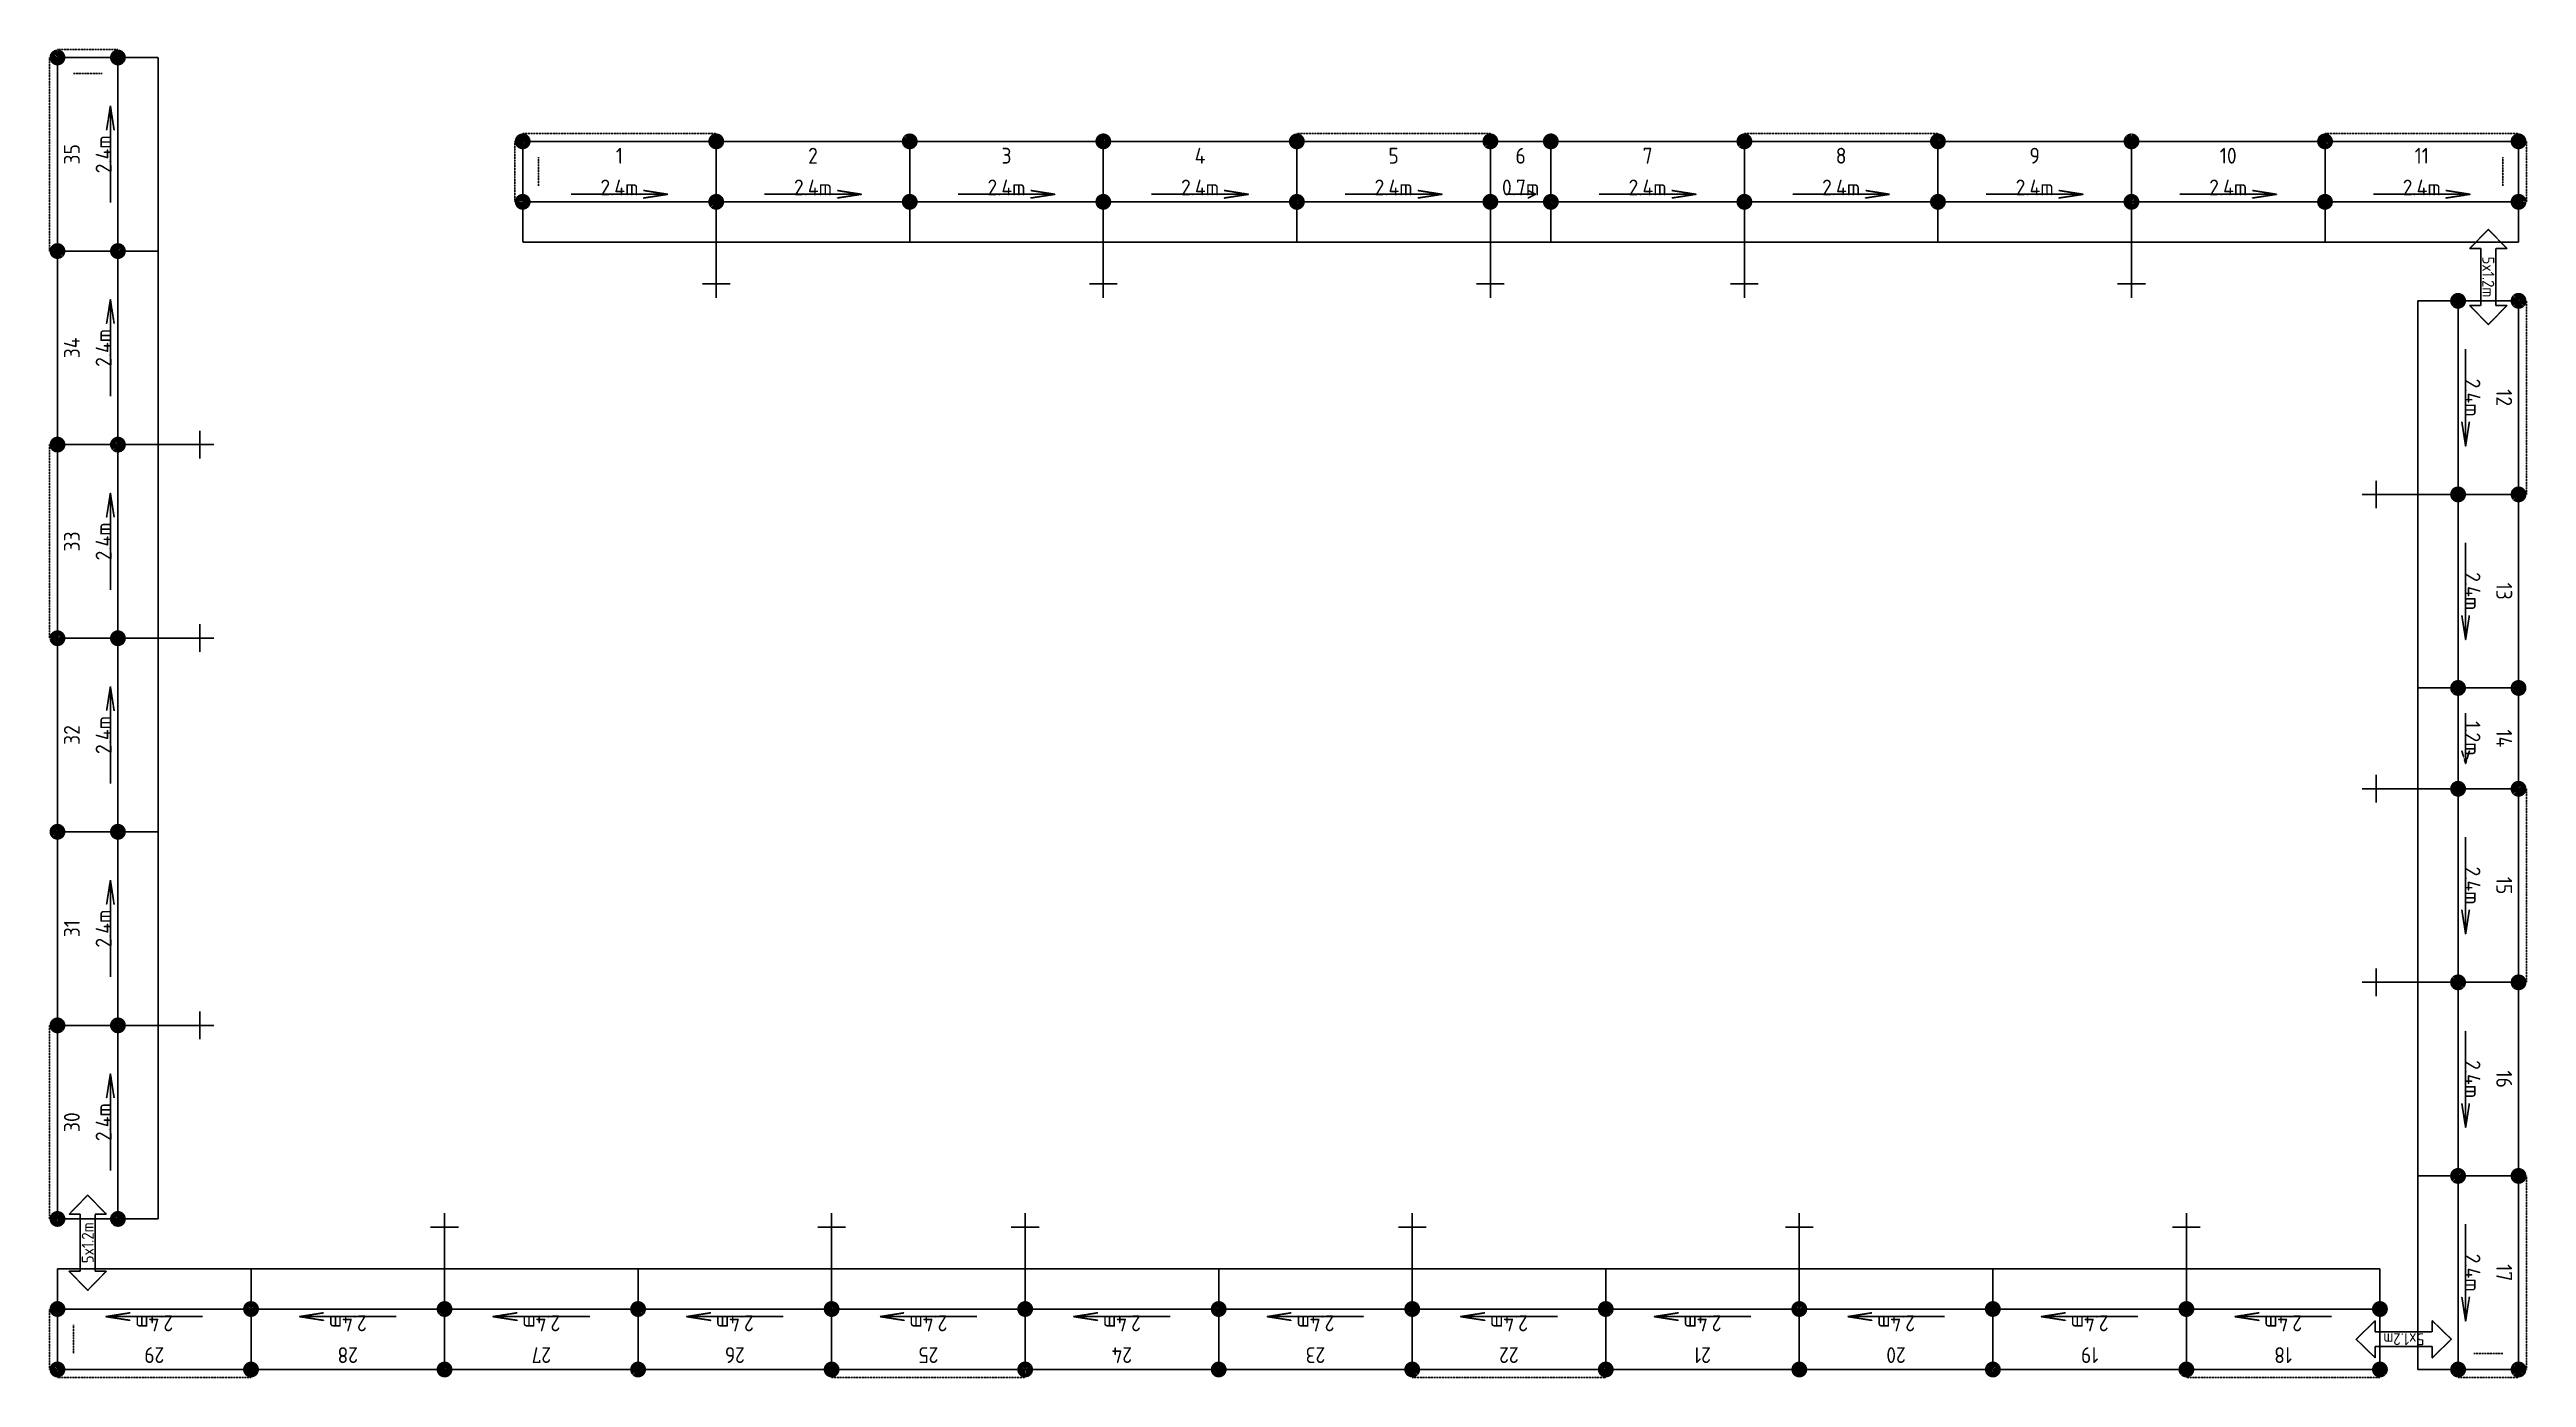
# Model space of a CAD drawing. Header units: millimetres. Extents: x 37011 to 68226, y -4932 to 11799.
import ezdxf
from ezdxf.enums import TextEntityAlignment as Align

# ---------------------------------------------------------------- set-up
doc = ezdxf.new("R2010")
doc.units = ezdxf.units.MM
doc.linetypes.add('KwikScaf_DASHED', pattern=[3.75, 2.5, -1.25])
doc.linetypes.add('KwikScaf_Line', pattern=[1, 1, 0])
doc.layers.add('KwikScaf Schematic', color=7, linetype='CONTINUOUS')
doc.styles.add('KwikScaf ISO', font='isocp.shx')

msp = doc.modelspace()

# ---------------------------------------------------------------- texts
at = {"layer": 'KwikScaf Schematic', "style": 'KwikScaf ISO'}
for s, height, rotation, p in [('2.4m', 200, 90, (37692, 10479)), ('35', 200, 90, (37292, 10479)), ('5x1.2m', 150, 270, (67745, 8933)), ('34', 200, 90, (37292, 8040)), ('2.4m', 200, 90, (37692, 8040)), ('2.4m', 200, 270, (67545, 7413)), ('12', 200, 270, (67945, 7413)), ('33', 200, 90, (37292, 5601)), ('2.4m', 200, 90, (37692, 5601)), ('2.4m', 200, 270, (67545, 4974)), ('13', 200, 270, (67945, 4974)), ('32', 200, 90, (37292, 3162)), ('2.4m', 200, 90, (37692, 3162)), ('1.2m', 200, 270, (67545, 3120)), ('14', 200, 270, (67945, 3120)), ('2.4m', 200, 270, (67545, 1265)), ('15', 200, 270, (67945, 1265)), ('2.4m', 200, 90, (37692, 723)), ('31', 200, 90, (37292, 723)), ('2.4m', 200, 270, (67545, -1174)), ('16', 200, 270, (67945, -1174)), ('2.4m', 200, 90, (37692, -1716)), ('30', 200, 90, (37292, -1716)), ('5x1.2m', 150, 90, (37492, -3235)), ('2.4m', 200, 270, (67545, -3613)), ('17', 200, 270, (67945, -3613)), ('2.4m', 200, 180, (38330, -4251)), ('2.4m', 200, 180, (40769, -4251)), ('2.4m', 200, 180, (43208, -4251)), ('2.4m', 200, 180, (45647, -4251)), ('2.4m', 200, 180, (48086, -4251)), ('2.4m', 200, 180, (50525, -4251)), ('2.4m', 200, 180, (52964, -4251)), ('2.4m', 200, 180, (55403, -4251)), ('2.4m', 200, 180, (57842, -4251)), ('2.4m', 200, 180, (60281, -4251)), ('2.4m', 200, 180, (62720, -4251)), ('2.4m', 200, 180, (65159, -4251)), ('29', 200, 180, (38330, -4651)), ('28', 200, 180, (40769, -4651)), ('27', 200, 180, (43208, -4651)), ('26', 200, 180, (45647, -4651)), ('25', 200, 180, (48086, -4651)), ('24', 200, 180, (50525, -4651)), ('23', 200, 180, (52964, -4651)), ('22', 200, 180, (55403, -4651)), ('21', 200, 180, (57842, -4651)), ('20', 200, 180, (60281, -4651)), ('19', 200, 180, (62720, -4651)), ('18', 200, 180, (65159, -4651)), ('5x1.2m', 150, 180, (66679, -4451))]:
    msp.add_text(s, height=height, rotation=rotation, dxfattribs=at).set_placement(p, align=Align.MIDDLE_CENTER)
for s, p in [('1', (44193, 10461)), ('2', (46632, 10461)), ('3', (49071, 10461)), ('4', (51510, 10461)), ('5', (53949, 10461)), ('6', (55550, 10461)), ('7', (57150, 10461)), ('8', (59589, 10461)), ('9', (62028, 10461)), ('10', (64467, 10461)), ('11', (66906, 10461)), ('2.4m', (44193, 10061)), ('2.4m', (46632, 10061)), ('2.4m', (49071, 10061)), ('2.4m', (51510, 10061)), ('2.4m', (53949, 10061)), ('0.7m', (55550, 10061)), ('2.4m', (57150, 10061)), ('2.4m', (59589, 10061)), ('2.4m', (62028, 10061)), ('2.4m', (64467, 10061)), ('2.4m', (66906, 10061))]:
    msp.add_text(s, height=200, dxfattribs=at).set_placement(p, align=Align.MIDDLE_CENTER)

# ---------------------------------------------------------------- linework, layer by layer
at = {"layer": 'KwikScaf Schematic', "color": 3, "linetype": 'KwikScaf_DASHED'}
for p, q in [((37011, 11699), (37011, 9260)), ((37111, 11799), (37873, 11799)), ((37311, 11499), (37673, 11499)), ((42874, 9880), (42874, 10642)), ((45413, 10742), (42974, 10742)), ((55169, 10742), (52730, 10742)), ((60809, 10742), (58370, 10742)), ((68126, 10742), (65687, 10742)), ((68226, 10642), (68226, 9880)), ((43174, 10080), (43174, 10442)), ((67926, 10442), (67926, 10080)), ((68226, 6194), (68226, 8633)), ((37011, 6821), (37011, 4382)), ((68226, 46), (68226, 2485)), ((37011, -496), (37011, -2935)), ((68226, -4832), (68226, -2393)), ((37011, -4832), (37011, -4070)), ((37311, -4632), (37311, -4270)), ((67926, -4632), (67564, -4632)), ((37111, -4932), (39550, -4932)), ((46867, -4932), (49306, -4932)), ((54184, -4932), (56623, -4932)), ((63940, -4932), (66379, -4932)), ((68126, -4932), (67364, -4932))]:
    msp.add_line(p, q, dxfattribs=at)
at = {"layer": 'KwikScaf Schematic', "color": 3, "linetype": 'KwikScaf_Line'}
for p, q in [((37111, 9260), (37111, 11699)), ((37873, 11699), (37111, 11699)), ((37873, 9260), (37873, 11699)), ((37873, 11699), (38381, 11699)), ((38381, 11699), (38381, 9260)), ((37778, 11089), (37730, 10784)), ((37778, 9870), (37778, 11089)), ((37778, 11089), (37825, 10784)), ((42974, 10642), (45413, 10642)), ((42974, 9880), (42974, 10642)), ((45413, 9880), (45413, 10642)), ((45413, 10642), (47852, 10642)), ((47852, 9880), (47852, 10642)), ((47852, 10642), (50291, 10642)), ((50291, 9880), (50291, 10642)), ((50291, 10642), (52730, 10642)), ((52730, 9880), (52730, 10642)), ((52730, 10642), (55169, 10642)), ((55169, 9880), (55169, 10642)), ((55931, 10642), (58370, 10642)), ((58370, 9880), (58370, 10642)), ((58370, 10642), (60809, 10642)), ((60809, 9880), (60809, 10642)), ((60809, 10642), (63248, 10642)), ((63248, 9880), (63248, 10642)), ((63248, 10642), (65687, 10642)), ((65687, 9880), (65687, 10642)), ((65687, 10642), (68126, 10642)), ((68126, 9880), (68126, 10642)), ((44803, 9975), (44498, 10023)), ((47242, 9975), (46937, 10023)), ((49681, 9975), (49376, 10023)), ((52120, 9975), (51815, 10023)), ((54559, 9975), (54254, 10023)), ((57760, 9975), (57455, 10023)), ((60199, 9975), (59894, 10023)), ((62638, 9975), (62333, 10023)), ((65077, 9975), (64772, 10023)), ((67516, 9975), (67211, 10023)), ((42974, 9880), (45413, 9880)), ((42974, 9372), (42974, 9880)), ((43583, 9975), (44803, 9975)), ((44803, 9975), (44498, 9928)), ((45413, 9880), (45413, 9372)), ((45413, 9880), (47852, 9880)), ((45413, 9372), (45413, 9880)), ((46022, 9975), (47242, 9975)), ((47242, 9975), (46937, 9928)), ((47852, 9880), (47852, 9372)), ((47852, 9880), (50291, 9880)), ((47852, 9372), (47852, 9880)), ((48461, 9975), (49681, 9975)), ((49681, 9975), (49376, 9928)), ((50291, 9880), (50291, 9372)), ((50291, 9880), (52730, 9880)), ((50291, 9372), (50291, 9880)), ((50900, 9975), (52120, 9975)), ((52120, 9975), (51815, 9928)), ((52730, 9880), (52730, 9372)), ((52730, 9880), (55169, 9880)), ((52730, 9372), (52730, 9880)), ((53339, 9975), (54559, 9975)), ((54559, 9975), (54254, 9928)), ((55169, 9880), (55169, 9372)), ((55931, 9880), (58370, 9880)), ((55931, 9372), (55931, 9880)), ((56540, 9975), (57760, 9975)), ((57760, 9975), (57455, 9928)), ((58370, 9880), (58370, 9372)), ((58370, 9880), (60809, 9880)), ((58370, 9372), (58370, 9880)), ((58979, 9975), (60199, 9975)), ((60199, 9975), (59894, 9928)), ((60809, 9880), (60809, 9372)), ((60809, 9880), (63248, 9880)), ((60809, 9372), (60809, 9880)), ((61418, 9975), (62638, 9975)), ((62638, 9975), (62333, 9928)), ((63248, 9880), (63248, 9372)), ((63248, 9880), (65687, 9880)), ((63248, 9372), (63248, 9880)), ((63857, 9975), (65077, 9975)), ((65077, 9975), (64772, 9928)), ((65687, 9880), (65687, 9372)), ((65687, 9880), (68126, 9880)), ((65687, 9372), (65687, 9880)), ((66296, 9975), (67516, 9975)), ((67516, 9975), (67211, 9928)), ((68126, 9880), (68126, 9372)), ((45413, 9372), (42974, 9372)), ((45413, 9372), (45413, 8672)), ((47852, 9372), (45413, 9372)), ((50291, 9372), (47852, 9372)), ((50291, 9372), (50291, 8672)), ((52730, 9372), (50291, 9372)), ((55169, 9372), (52730, 9372)), ((55169, 9372), (55169, 8672)), ((58370, 9372), (55931, 9372)), ((58370, 9372), (58370, 8672)), ((60809, 9372), (58370, 9372)), ((63248, 9372), (60809, 9372)), ((63248, 9372), (63248, 8672)), ((65687, 9372), (63248, 9372)), ((68126, 9372), (65687, 9372)), ((37111, 6821), (37111, 9260)), ((37873, 9260), (37111, 9260)), ((37873, 6821), (37873, 9260)), ((37873, 9260), (38381, 9260)), ((38381, 9260), (37873, 9260)), ((38381, 9260), (38381, 6821)), ((45238, 8847), (45588, 8847)), ((50116, 8847), (50466, 8847)), ((54994, 8847), (55344, 8847)), ((58195, 8847), (58545, 8847)), ((63073, 8847), (63423, 8847)), ((37778, 8650), (37730, 8345)), ((37778, 7431), (37778, 8650)), ((37778, 8650), (37825, 8345)), ((66856, 6194), (66856, 8633)), ((66856, 8633), (67364, 8633)), ((67364, 8633), (67364, 6194)), ((67364, 8633), (68126, 8633)), ((68126, 8633), (68126, 6194)), ((67459, 8023), (67459, 6803)), ((38906, 6646), (38906, 6996)), ((67459, 6803), (67411, 7108)), ((67459, 6803), (67506, 7108)), ((37111, 4382), (37111, 6821)), ((37873, 6821), (37111, 6821)), ((37873, 4382), (37873, 6821)), ((37873, 6821), (38381, 6821)), ((38381, 6821), (37873, 6821)), ((38381, 6821), (38381, 4382)), ((38381, 6821), (39081, 6821)), ((66331, 6369), (66331, 6019)), ((37778, 6211), (37730, 5906)), ((37778, 4992), (37778, 6211)), ((37778, 6211), (37825, 5906)), ((66856, 6194), (66156, 6194)), ((67364, 6194), (66856, 6194)), ((66856, 3755), (66856, 6194)), ((66856, 6194), (67364, 6194)), ((67364, 6194), (68126, 6194)), ((67364, 6194), (67364, 3755)), ((68126, 6194), (68126, 3755)), ((67459, 5584), (67459, 4364)), ((37111, 1943), (37111, 4382)), ((37873, 4382), (37111, 4382)), ((37873, 1943), (37873, 4382)), ((37873, 4382), (38381, 4382)), ((38381, 4382), (37873, 4382)), ((38381, 4382), (38381, 1943)), ((38381, 4382), (39081, 4382)), ((38906, 4207), (38906, 4557)), ((67459, 4364), (67411, 4669)), ((67459, 4364), (67506, 4669)), ((37778, 3772), (37730, 3467)), ((37778, 2553), (37778, 3772)), ((37778, 3772), (37825, 3467)), ((67364, 3755), (66856, 3755)), ((67364, 3755), (68126, 3755)), ((66856, 46), (66856, 2485)), ((66856, 2485), (67364, 2485)), ((67364, 2485), (67364, 46)), ((68126, 2485), (68126, 46)), ((37111, -496), (37111, 1943)), ((37873, 1943), (37111, 1943)), ((37873, -496), (37873, 1943)), ((37873, 1943), (38381, 1943)), ((38381, 1943), (37873, 1943)), ((38381, 1943), (38381, -496)), ((67459, 1875), (67459, 655)), ((37778, 1333), (37730, 1028)), ((37778, 114), (37778, 1333)), ((37778, 1333), (37825, 1028)), ((67459, 655), (67411, 960)), ((67459, 655), (67506, 960)), ((66856, 46), (66156, 46)), ((66331, 221), (66331, -129)), ((67364, 46), (66856, 46)), ((66856, -2393), (66856, 46)), ((66856, 46), (67364, 46)), ((67364, 46), (68126, 46)), ((67364, 46), (67364, -2393)), ((68126, 46), (68126, -2393)), ((37111, -2935), (37111, -496)), ((37873, -496), (37111, -496)), ((37873, -2935), (37873, -496)), ((37873, -496), (38381, -496)), ((38381, -496), (37873, -496)), ((38381, -496), (38381, -2935)), ((38381, -496), (39081, -496)), ((38906, -671), (38906, -321)), ((67459, -564), (67459, -1784)), ((37778, -1106), (37730, -1411)), ((37778, -2325), (37778, -1106)), ((37778, -1106), (37825, -1411)), ((67459, -1784), (67411, -1479)), ((67459, -1784), (67506, -1479)), ((67364, -2393), (66856, -2393)), ((66856, -4832), (66856, -2393)), ((66856, -2393), (67364, -2393)), ((67364, -2393), (68126, -2393)), ((67364, -2393), (67364, -4832)), ((68126, -2393), (68126, -4832)), ((37873, -2935), (37111, -2935)), ((38381, -2935), (37873, -2935)), ((42164, -3037), (41814, -3037)), ((41989, -3562), (41989, -2862)), ((47042, -3037), (46692, -3037)), ((46867, -3562), (46867, -2862)), ((49481, -3037), (49131, -3037)), ((49306, -3562), (49306, -2862)), ((54359, -3037), (54009, -3037)), ((54184, -3562), (54184, -2862)), ((59237, -3037), (58887, -3037)), ((59062, -3562), (59062, -2862)), ((64115, -3037), (63765, -3037)), ((63940, -3562), (63940, -2862)), ((67459, -3003), (67459, -4223)), ((37111, -4070), (37111, -3562)), ((37111, -3562), (39550, -3562)), ((39550, -4070), (39550, -3562)), ((39550, -3562), (41989, -3562)), ((39550, -3562), (39550, -4070)), ((41989, -4070), (41989, -3562)), ((41989, -3562), (44428, -3562)), ((41989, -3562), (41989, -4070)), ((44428, -4070), (44428, -3562)), ((44428, -3562), (46867, -3562)), ((44428, -3562), (44428, -4070)), ((46867, -4070), (46867, -3562)), ((46867, -3562), (49306, -3562)), ((46867, -3562), (46867, -4070)), ((49306, -4070), (49306, -3562)), ((49306, -3562), (51745, -3562)), ((49306, -3562), (49306, -4070)), ((51745, -4070), (51745, -3562)), ((51745, -3562), (54184, -3562)), ((51745, -3562), (51745, -4070)), ((54184, -4070), (54184, -3562)), ((54184, -3562), (56623, -3562)), ((54184, -3562), (54184, -4070)), ((56623, -4070), (56623, -3562)), ((56623, -3562), (59062, -3562)), ((56623, -3562), (56623, -4070)), ((59062, -4070), (59062, -3562)), ((59062, -3562), (61501, -3562)), ((59062, -3562), (59062, -4070)), ((61501, -4070), (61501, -3562)), ((61501, -3562), (63940, -3562)), ((61501, -3562), (61501, -4070)), ((63940, -4070), (63940, -3562)), ((63940, -3562), (66379, -3562)), ((63940, -3562), (63940, -4070)), ((66379, -3562), (66379, -4070)), ((67459, -4223), (67411, -3918)), ((67459, -4223), (67506, -3918)), ((37111, -4070), (37111, -4832)), ((39550, -4070), (37111, -4070)), ((37721, -4166), (38026, -4118)), ((38940, -4166), (37721, -4166)), ((37721, -4166), (38026, -4213)), ((39550, -4070), (39550, -4832)), ((41989, -4070), (39550, -4070)), ((40160, -4166), (40465, -4118)), ((41379, -4166), (40160, -4166)), ((40160, -4166), (40465, -4213)), ((41989, -4070), (41989, -4832)), ((44428, -4070), (41989, -4070)), ((42599, -4166), (42904, -4118)), ((43818, -4166), (42599, -4166)), ((42599, -4166), (42904, -4213)), ((44428, -4070), (44428, -4832)), ((46867, -4070), (44428, -4070)), ((45038, -4166), (45343, -4118)), ((46257, -4166), (45038, -4166)), ((45038, -4166), (45343, -4213)), ((46867, -4070), (46867, -4832)), ((49306, -4070), (46867, -4070)), ((47477, -4166), (47782, -4118)), ((48696, -4166), (47477, -4166)), ((47477, -4166), (47782, -4213)), ((49306, -4070), (49306, -4832)), ((51745, -4070), (49306, -4070)), ((49916, -4166), (50221, -4118)), ((51135, -4166), (49916, -4166)), ((49916, -4166), (50221, -4213)), ((51745, -4070), (51745, -4832)), ((54184, -4070), (51745, -4070)), ((52355, -4166), (52660, -4118)), ((53574, -4166), (52355, -4166)), ((52355, -4166), (52660, -4213)), ((54184, -4070), (54184, -4832)), ((56623, -4070), (54184, -4070)), ((54794, -4166), (55099, -4118)), ((56013, -4166), (54794, -4166)), ((54794, -4166), (55099, -4213)), ((56623, -4070), (56623, -4832)), ((59062, -4070), (56623, -4070)), ((57233, -4166), (57538, -4118)), ((58452, -4166), (57233, -4166)), ((57233, -4166), (57538, -4213)), ((59062, -4070), (59062, -4832)), ((61501, -4070), (59062, -4070)), ((59672, -4166), (59977, -4118)), ((60891, -4166), (59672, -4166)), ((59672, -4166), (59977, -4213)), ((61501, -4070), (61501, -4832)), ((63940, -4070), (61501, -4070)), ((62111, -4166), (62416, -4118)), ((63330, -4166), (62111, -4166)), ((62111, -4166), (62416, -4213)), ((63940, -4070), (63940, -4832)), ((66379, -4070), (63940, -4070)), ((64550, -4166), (64855, -4118)), ((65769, -4166), (64550, -4166)), ((64550, -4166), (64855, -4213)), ((66379, -4070), (66379, -4832)), ((39550, -4832), (37111, -4832)), ((41989, -4832), (39550, -4832)), ((44428, -4832), (41989, -4832)), ((46867, -4832), (44428, -4832)), ((49306, -4832), (46867, -4832)), ((51745, -4832), (49306, -4832)), ((54184, -4832), (51745, -4832)), ((56623, -4832), (54184, -4832)), ((59062, -4832), (56623, -4832)), ((61501, -4832), (59062, -4832)), ((63940, -4832), (61501, -4832)), ((66379, -4832), (63940, -4832)), ((67364, -4832), (66856, -4832)), ((67364, -4832), (68126, -4832))]:
    msp.add_line(p, q, dxfattribs=at)
at = {"layer": 'KwikScaf Schematic', "color": 4, "linetype": 'KwikScaf_Line'}
for p, q in [((55169, 10642), (55931, 10642)), ((55931, 9880), (55931, 10642)), ((55740, 9975), (55645, 10023)), ((55169, 9880), (55931, 9880)), ((55169, 9372), (55169, 9880)), ((55359, 9975), (55740, 9975)), ((55740, 9975), (55645, 9928)), ((55931, 9880), (55931, 9372)), ((55931, 9372), (55169, 9372))]:
    msp.add_line(p, q, dxfattribs=at)
at = {"layer": 'KwikScaf Schematic', "color": 1, "linetype": 'KwikScaf_Line'}
for p, q in [((67512, 9293), (67745, 9533)), ((67745, 9533), (67978, 9293)), ((67652, 9293), (67512, 9293)), ((67652, 8573), (67652, 9293)), ((67978, 9293), (67838, 9293)), ((67838, 9293), (67838, 8573)), ((67745, 8333), (67512, 8573)), ((67512, 8573), (67652, 8573)), ((67978, 8573), (67745, 8333)), ((67838, 8573), (67978, 8573)), ((66856, 2485), (66856, 3755)), ((66856, 3755), (67364, 3755)), ((67364, 3755), (67364, 2485)), ((68126, 3755), (68126, 2485)), ((67459, 3437), (67459, 2802)), ((67459, 2802), (67411, 2961)), ((67459, 2802), (67506, 2961)), ((66331, 2660), (66331, 2310)), ((66856, 2485), (66156, 2485)), ((67364, 2485), (66856, 2485)), ((67364, 2485), (68126, 2485)), ((37259, -2875), (37492, -2635)), ((37492, -2635), (37725, -2875)), ((37399, -2875), (37259, -2875)), ((37399, -3595), (37399, -2875)), ((37725, -2875), (37585, -2875)), ((37585, -2875), (37585, -3595)), ((37492, -3835), (37259, -3595)), ((37259, -3595), (37399, -3595)), ((37725, -3595), (37492, -3835)), ((37585, -3595), (37725, -3595)), ((66079, -4451), (66319, -4218)), ((66319, -4218), (66319, -4358)), ((66319, -4358), (67039, -4358)), ((67039, -4358), (67039, -4218)), ((67039, -4218), (67279, -4451)), ((66319, -4684), (66079, -4451)), ((67039, -4544), (66319, -4544)), ((66319, -4544), (66319, -4684)), ((67279, -4451), (67039, -4684)), ((67039, -4684), (67039, -4544))]:
    msp.add_line(p, q, dxfattribs=at)
at = {"layer": 'KwikScaf Schematic', "color": 3, "linetype": 'KwikScaf_Line'}
for points in [[(37061, 11699, 100, 100, -0.198912), (37076, 11734, 100, 100, -0.198912), (37111, 11749, 100, 100, -0.198912), (37146, 11734, 100, 100, -0.198912), (37161, 11699, 100, 100, -0.198912), (37146, 11663, 100, 100, -0.198912), (37111, 11649, 100, 100, -0.198912), (37076, 11663, 100, 100, -0.198912)], [(37823, 11699, 100, 100, -0.198912), (37838, 11734, 100, 100, -0.198912), (37873, 11749, 100, 100, -0.198912), (37908, 11734, 100, 100, -0.198912), (37923, 11699, 100, 100, -0.198912), (37908, 11663, 100, 100, -0.198912), (37873, 11649, 100, 100, -0.198912), (37838, 11663, 100, 100, -0.198912)], [(42974, 10692, 100, 100, -0.198912), (43009, 10677, 100, 100, -0.198912), (43024, 10642, 100, 100, -0.198912), (43009, 10607, 100, 100, -0.198912), (42974, 10592, 100, 100, -0.198912), (42938, 10607, 100, 100, -0.198912), (42924, 10642, 100, 100, -0.198912), (42938, 10677, 100, 100, -0.198912)], [(45413, 10692, 100, 100, -0.198912), (45448, 10677, 100, 100, -0.198912), (45463, 10642, 100, 100, -0.198912), (45448, 10607, 100, 100, -0.198912), (45413, 10592, 100, 100, -0.198912), (45377, 10607, 100, 100, -0.198912), (45363, 10642, 100, 100, -0.198912), (45377, 10677, 100, 100, -0.198912)], [(45413, 10692, 100, 100, -0.198912), (45448, 10677, 100, 100, -0.198912), (45463, 10642, 100, 100, -0.198912), (45448, 10607, 100, 100, -0.198912), (45413, 10592, 100, 100, -0.198912), (45377, 10607, 100, 100, -0.198912), (45363, 10642, 100, 100, -0.198912), (45377, 10677, 100, 100, -0.198912)], [(47852, 10692, 100, 100, -0.198912), (47887, 10677, 100, 100, -0.198912), (47902, 10642, 100, 100, -0.198912), (47887, 10607, 100, 100, -0.198912), (47852, 10592, 100, 100, -0.198912), (47816, 10607, 100, 100, -0.198912), (47802, 10642, 100, 100, -0.198912), (47816, 10677, 100, 100, -0.198912)], [(47852, 10692, 100, 100, -0.198912), (47887, 10677, 100, 100, -0.198912), (47902, 10642, 100, 100, -0.198912), (47887, 10607, 100, 100, -0.198912), (47852, 10592, 100, 100, -0.198912), (47816, 10607, 100, 100, -0.198912), (47802, 10642, 100, 100, -0.198912), (47816, 10677, 100, 100, -0.198912)], [(50291, 10692, 100, 100, -0.198912), (50326, 10677, 100, 100, -0.198912), (50341, 10642, 100, 100, -0.198912), (50326, 10607, 100, 100, -0.198912), (50291, 10592, 100, 100, -0.198912), (50255, 10607, 100, 100, -0.198912), (50241, 10642, 100, 100, -0.198912), (50255, 10677, 100, 100, -0.198912)], [(50291, 10692, 100, 100, -0.198912), (50326, 10677, 100, 100, -0.198912), (50341, 10642, 100, 100, -0.198912), (50326, 10607, 100, 100, -0.198912), (50291, 10592, 100, 100, -0.198912), (50255, 10607, 100, 100, -0.198912), (50241, 10642, 100, 100, -0.198912), (50255, 10677, 100, 100, -0.198912)], [(52730, 10692, 100, 100, -0.198912), (52765, 10677, 100, 100, -0.198912), (52780, 10642, 100, 100, -0.198912), (52765, 10607, 100, 100, -0.198912), (52730, 10592, 100, 100, -0.198912), (52694, 10607, 100, 100, -0.198912), (52680, 10642, 100, 100, -0.198912), (52694, 10677, 100, 100, -0.198912)], [(52730, 10692, 100, 100, -0.198912), (52765, 10677, 100, 100, -0.198912), (52780, 10642, 100, 100, -0.198912), (52765, 10607, 100, 100, -0.198912), (52730, 10592, 100, 100, -0.198912), (52694, 10607, 100, 100, -0.198912), (52680, 10642, 100, 100, -0.198912), (52694, 10677, 100, 100, -0.198912)], [(55169, 10692, 100, 100, -0.198912), (55204, 10677, 100, 100, -0.198912), (55219, 10642, 100, 100, -0.198912), (55204, 10607, 100, 100, -0.198912), (55169, 10592, 100, 100, -0.198912), (55133, 10607, 100, 100, -0.198912), (55119, 10642, 100, 100, -0.198912), (55133, 10677, 100, 100, -0.198912)], [(55931, 10692, 100, 100, -0.198912), (55966, 10677, 100, 100, -0.198912), (55981, 10642, 100, 100, -0.198912), (55966, 10607, 100, 100, -0.198912), (55931, 10592, 100, 100, -0.198912), (55895, 10607, 100, 100, -0.198912), (55881, 10642, 100, 100, -0.198912), (55895, 10677, 100, 100, -0.198912)], [(58370, 10692, 100, 100, -0.198912), (58405, 10677, 100, 100, -0.198912), (58420, 10642, 100, 100, -0.198912), (58405, 10607, 100, 100, -0.198912), (58370, 10592, 100, 100, -0.198912), (58334, 10607, 100, 100, -0.198912), (58320, 10642, 100, 100, -0.198912), (58334, 10677, 100, 100, -0.198912)], [(58370, 10692, 100, 100, -0.198912), (58405, 10677, 100, 100, -0.198912), (58420, 10642, 100, 100, -0.198912), (58405, 10607, 100, 100, -0.198912), (58370, 10592, 100, 100, -0.198912), (58334, 10607, 100, 100, -0.198912), (58320, 10642, 100, 100, -0.198912), (58334, 10677, 100, 100, -0.198912)], [(60809, 10692, 100, 100, -0.198912), (60844, 10677, 100, 100, -0.198912), (60859, 10642, 100, 100, -0.198912), (60844, 10607, 100, 100, -0.198912), (60809, 10592, 100, 100, -0.198912), (60773, 10607, 100, 100, -0.198912), (60759, 10642, 100, 100, -0.198912), (60773, 10677, 100, 100, -0.198912)], [(60809, 10692, 100, 100, -0.198912), (60844, 10677, 100, 100, -0.198912), (60859, 10642, 100, 100, -0.198912), (60844, 10607, 100, 100, -0.198912), (60809, 10592, 100, 100, -0.198912), (60773, 10607, 100, 100, -0.198912), (60759, 10642, 100, 100, -0.198912), (60773, 10677, 100, 100, -0.198912)], [(63248, 10692, 100, 100, -0.198912), (63283, 10677, 100, 100, -0.198912), (63298, 10642, 100, 100, -0.198912), (63283, 10607, 100, 100, -0.198912), (63248, 10592, 100, 100, -0.198912), (63212, 10607, 100, 100, -0.198912), (63198, 10642, 100, 100, -0.198912), (63212, 10677, 100, 100, -0.198912)], [(63248, 10692, 100, 100, -0.198912), (63283, 10677, 100, 100, -0.198912), (63298, 10642, 100, 100, -0.198912), (63283, 10607, 100, 100, -0.198912), (63248, 10592, 100, 100, -0.198912), (63212, 10607, 100, 100, -0.198912), (63198, 10642, 100, 100, -0.198912), (63212, 10677, 100, 100, -0.198912)], [(65687, 10692, 100, 100, -0.198912), (65722, 10677, 100, 100, -0.198912), (65737, 10642, 100, 100, -0.198912), (65722, 10607, 100, 100, -0.198912), (65687, 10592, 100, 100, -0.198912), (65651, 10607, 100, 100, -0.198912), (65637, 10642, 100, 100, -0.198912), (65651, 10677, 100, 100, -0.198912)], [(65687, 10692, 100, 100, -0.198912), (65722, 10677, 100, 100, -0.198912), (65737, 10642, 100, 100, -0.198912), (65722, 10607, 100, 100, -0.198912), (65687, 10592, 100, 100, -0.198912), (65651, 10607, 100, 100, -0.198912), (65637, 10642, 100, 100, -0.198912), (65651, 10677, 100, 100, -0.198912)], [(68126, 10692, 100, 100, -0.198912), (68161, 10677, 100, 100, -0.198912), (68176, 10642, 100, 100, -0.198912), (68161, 10607, 100, 100, -0.198912), (68126, 10592, 100, 100, -0.198912), (68090, 10607, 100, 100, -0.198912), (68076, 10642, 100, 100, -0.198912), (68090, 10677, 100, 100, -0.198912)], [(45413, 9930, 100, 100, -0.198912), (45448, 9915, 100, 100, -0.198912), (45463, 9880, 100, 100, -0.198912), (45448, 9845, 100, 100, -0.198912), (45413, 9830, 100, 100, -0.198912), (45377, 9845, 100, 100, -0.198912), (45363, 9880, 100, 100, -0.198912), (45377, 9915, 100, 100, -0.198912)], [(47852, 9930, 100, 100, -0.198912), (47887, 9915, 100, 100, -0.198912), (47902, 9880, 100, 100, -0.198912), (47887, 9845, 100, 100, -0.198912), (47852, 9830, 100, 100, -0.198912), (47816, 9845, 100, 100, -0.198912), (47802, 9880, 100, 100, -0.198912), (47816, 9915, 100, 100, -0.198912)], [(50291, 9930, 100, 100, -0.198912), (50326, 9915, 100, 100, -0.198912), (50341, 9880, 100, 100, -0.198912), (50326, 9845, 100, 100, -0.198912), (50291, 9830, 100, 100, -0.198912), (50255, 9845, 100, 100, -0.198912), (50241, 9880, 100, 100, -0.198912), (50255, 9915, 100, 100, -0.198912)], [(52730, 9930, 100, 100, -0.198912), (52765, 9915, 100, 100, -0.198912), (52780, 9880, 100, 100, -0.198912), (52765, 9845, 100, 100, -0.198912), (52730, 9830, 100, 100, -0.198912), (52694, 9845, 100, 100, -0.198912), (52680, 9880, 100, 100, -0.198912), (52694, 9915, 100, 100, -0.198912)], [(55169, 9930, 100, 100, -0.198912), (55204, 9915, 100, 100, -0.198912), (55219, 9880, 100, 100, -0.198912), (55204, 9845, 100, 100, -0.198912), (55169, 9830, 100, 100, -0.198912), (55133, 9845, 100, 100, -0.198912), (55119, 9880, 100, 100, -0.198912), (55133, 9915, 100, 100, -0.198912)], [(58370, 9930, 100, 100, -0.198912), (58405, 9915, 100, 100, -0.198912), (58420, 9880, 100, 100, -0.198912), (58405, 9845, 100, 100, -0.198912), (58370, 9830, 100, 100, -0.198912), (58334, 9845, 100, 100, -0.198912), (58320, 9880, 100, 100, -0.198912), (58334, 9915, 100, 100, -0.198912)], [(60809, 9930, 100, 100, -0.198912), (60844, 9915, 100, 100, -0.198912), (60859, 9880, 100, 100, -0.198912), (60844, 9845, 100, 100, -0.198912), (60809, 9830, 100, 100, -0.198912), (60773, 9845, 100, 100, -0.198912), (60759, 9880, 100, 100, -0.198912), (60773, 9915, 100, 100, -0.198912)], [(63248, 9930, 100, 100, -0.198912), (63283, 9915, 100, 100, -0.198912), (63298, 9880, 100, 100, -0.198912), (63283, 9845, 100, 100, -0.198912), (63248, 9830, 100, 100, -0.198912), (63212, 9845, 100, 100, -0.198912), (63198, 9880, 100, 100, -0.198912), (63212, 9915, 100, 100, -0.198912)], [(65687, 9930, 100, 100, -0.198912), (65722, 9915, 100, 100, -0.198912), (65737, 9880, 100, 100, -0.198912), (65722, 9845, 100, 100, -0.198912), (65687, 9830, 100, 100, -0.198912), (65651, 9845, 100, 100, -0.198912), (65637, 9880, 100, 100, -0.198912), (65651, 9915, 100, 100, -0.198912)], [(68126, 9930, 100, 100, -0.198912), (68161, 9915, 100, 100, -0.198912), (68176, 9880, 100, 100, -0.198912), (68161, 9845, 100, 100, -0.198912), (68126, 9830, 100, 100, -0.198912), (68090, 9845, 100, 100, -0.198912), (68076, 9880, 100, 100, -0.198912), (68090, 9915, 100, 100, -0.198912)], [(37061, 9260, 100, 100, -0.198912), (37076, 9295, 100, 100, -0.198912), (37111, 9310, 100, 100, -0.198912), (37146, 9295, 100, 100, -0.198912), (37161, 9260, 100, 100, -0.198912), (37146, 9224, 100, 100, -0.198912), (37111, 9210, 100, 100, -0.198912), (37076, 9224, 100, 100, -0.198912)], [(37061, 9260, 100, 100, -0.198912), (37076, 9295, 100, 100, -0.198912), (37111, 9310, 100, 100, -0.198912), (37146, 9295, 100, 100, -0.198912), (37161, 9260, 100, 100, -0.198912), (37146, 9224, 100, 100, -0.198912), (37111, 9210, 100, 100, -0.198912), (37076, 9224, 100, 100, -0.198912)], [(37823, 9260, 100, 100, -0.198912), (37838, 9295, 100, 100, -0.198912), (37873, 9310, 100, 100, -0.198912), (37908, 9295, 100, 100, -0.198912), (37923, 9260, 100, 100, -0.198912), (37908, 9224, 100, 100, -0.198912), (37873, 9210, 100, 100, -0.198912), (37838, 9224, 100, 100, -0.198912)], [(68176, 8633, 100, 100, -0.198912), (68161, 8597, 100, 100, -0.198912), (68126, 8583, 100, 100, -0.198912), (68090, 8597, 100, 100, -0.198912), (68076, 8633, 100, 100, -0.198912), (68090, 8668, 100, 100, -0.198912), (68126, 8683, 100, 100, -0.198912), (68161, 8668, 100, 100, -0.198912)], [(37061, 6821, 100, 100, -0.198912), (37076, 6856, 100, 100, -0.198912), (37111, 6871, 100, 100, -0.198912), (37146, 6856, 100, 100, -0.198912), (37161, 6821, 100, 100, -0.198912), (37146, 6785, 100, 100, -0.198912), (37111, 6771, 100, 100, -0.198912), (37076, 6785, 100, 100, -0.198912)], [(37061, 6821, 100, 100, -0.198912), (37076, 6856, 100, 100, -0.198912), (37111, 6871, 100, 100, -0.198912), (37146, 6856, 100, 100, -0.198912), (37161, 6821, 100, 100, -0.198912), (37146, 6785, 100, 100, -0.198912), (37111, 6771, 100, 100, -0.198912), (37076, 6785, 100, 100, -0.198912)], [(37823, 6821, 100, 100, -0.198912), (37838, 6856, 100, 100, -0.198912), (37873, 6871, 100, 100, -0.198912), (37908, 6856, 100, 100, -0.198912), (37923, 6821, 100, 100, -0.198912), (37908, 6785, 100, 100, -0.198912), (37873, 6771, 100, 100, -0.198912), (37838, 6785, 100, 100, -0.198912)], [(67414, 6194, 100, 100, -0.198912), (67399, 6158, 100, 100, -0.198912), (67364, 6144, 100, 100, -0.198912), (67328, 6158, 100, 100, -0.198912), (67314, 6194, 100, 100, -0.198912), (67328, 6229, 100, 100, -0.198912), (67364, 6244, 100, 100, -0.198912), (67399, 6229, 100, 100, -0.198912)], [(68176, 6194, 100, 100, -0.198912), (68161, 6158, 100, 100, -0.198912), (68126, 6144, 100, 100, -0.198912), (68090, 6158, 100, 100, -0.198912), (68076, 6194, 100, 100, -0.198912), (68090, 6229, 100, 100, -0.198912), (68126, 6244, 100, 100, -0.198912), (68161, 6229, 100, 100, -0.198912)], [(68176, 6194, 100, 100, -0.198912), (68161, 6158, 100, 100, -0.198912), (68126, 6144, 100, 100, -0.198912), (68090, 6158, 100, 100, -0.198912), (68076, 6194, 100, 100, -0.198912), (68090, 6229, 100, 100, -0.198912), (68126, 6244, 100, 100, -0.198912), (68161, 6229, 100, 100, -0.198912)], [(37061, 4382, 100, 100, -0.198912), (37076, 4417, 100, 100, -0.198912), (37111, 4432, 100, 100, -0.198912), (37146, 4417, 100, 100, -0.198912), (37161, 4382, 100, 100, -0.198912), (37146, 4346, 100, 100, -0.198912), (37111, 4332, 100, 100, -0.198912), (37076, 4346, 100, 100, -0.198912)], [(37061, 4382, 100, 100, -0.198912), (37076, 4417, 100, 100, -0.198912), (37111, 4432, 100, 100, -0.198912), (37146, 4417, 100, 100, -0.198912), (37161, 4382, 100, 100, -0.198912), (37146, 4346, 100, 100, -0.198912), (37111, 4332, 100, 100, -0.198912), (37076, 4346, 100, 100, -0.198912)], [(37823, 4382, 100, 100, -0.198912), (37838, 4417, 100, 100, -0.198912), (37873, 4432, 100, 100, -0.198912), (37908, 4417, 100, 100, -0.198912), (37923, 4382, 100, 100, -0.198912), (37908, 4346, 100, 100, -0.198912), (37873, 4332, 100, 100, -0.198912), (37838, 4346, 100, 100, -0.198912)], [(67414, 3755, 100, 100, -0.198912), (67399, 3719, 100, 100, -0.198912), (67364, 3705, 100, 100, -0.198912), (67328, 3719, 100, 100, -0.198912), (67314, 3755, 100, 100, -0.198912), (67328, 3790, 100, 100, -0.198912), (67364, 3805, 100, 100, -0.198912), (67399, 3790, 100, 100, -0.198912)], [(68176, 3755, 100, 100, -0.198912), (68161, 3719, 100, 100, -0.198912), (68126, 3705, 100, 100, -0.198912), (68090, 3719, 100, 100, -0.198912), (68076, 3755, 100, 100, -0.198912), (68090, 3790, 100, 100, -0.198912), (68126, 3805, 100, 100, -0.198912), (68161, 3790, 100, 100, -0.198912)], [(68176, 2485, 100, 100, -0.198912), (68161, 2449, 100, 100, -0.198912), (68126, 2435, 100, 100, -0.198912), (68090, 2449, 100, 100, -0.198912), (68076, 2485, 100, 100, -0.198912), (68090, 2520, 100, 100, -0.198912), (68126, 2535, 100, 100, -0.198912), (68161, 2520, 100, 100, -0.198912)], [(37061, 1943, 100, 100, -0.198912), (37076, 1978, 100, 100, -0.198912), (37111, 1993, 100, 100, -0.198912), (37146, 1978, 100, 100, -0.198912), (37161, 1943, 100, 100, -0.198912), (37146, 1907, 100, 100, -0.198912), (37111, 1893, 100, 100, -0.198912), (37076, 1907, 100, 100, -0.198912)], [(37061, 1943, 100, 100, -0.198912), (37076, 1978, 100, 100, -0.198912), (37111, 1993, 100, 100, -0.198912), (37146, 1978, 100, 100, -0.198912), (37161, 1943, 100, 100, -0.198912), (37146, 1907, 100, 100, -0.198912), (37111, 1893, 100, 100, -0.198912), (37076, 1907, 100, 100, -0.198912)], [(37823, 1943, 100, 100, -0.198912), (37838, 1978, 100, 100, -0.198912), (37873, 1993, 100, 100, -0.198912), (37908, 1978, 100, 100, -0.198912), (37923, 1943, 100, 100, -0.198912), (37908, 1907, 100, 100, -0.198912), (37873, 1893, 100, 100, -0.198912), (37838, 1907, 100, 100, -0.198912)], [(67414, 46, 100, 100, -0.198912), (67399, 10, 100, 100, -0.198912), (67364, -4, 100, 100, -0.198912), (67328, 10, 100, 100, -0.198912), (67314, 46, 100, 100, -0.198912), (67328, 81, 100, 100, -0.198912), (67364, 96, 100, 100, -0.198912), (67399, 81, 100, 100, -0.198912)], [(68176, 46, 100, 100, -0.198912), (68161, 10, 100, 100, -0.198912), (68126, -4, 100, 100, -0.198912), (68090, 10, 100, 100, -0.198912), (68076, 46, 100, 100, -0.198912), (68090, 81, 100, 100, -0.198912), (68126, 96, 100, 100, -0.198912), (68161, 81, 100, 100, -0.198912)], [(68176, 46, 100, 100, -0.198912), (68161, 10, 100, 100, -0.198912), (68126, -4, 100, 100, -0.198912), (68090, 10, 100, 100, -0.198912), (68076, 46, 100, 100, -0.198912), (68090, 81, 100, 100, -0.198912), (68126, 96, 100, 100, -0.198912), (68161, 81, 100, 100, -0.198912)], [(37061, -496, 100, 100, -0.198912), (37076, -461, 100, 100, -0.198912), (37111, -446, 100, 100, -0.198912), (37146, -461, 100, 100, -0.198912), (37161, -496, 100, 100, -0.198912), (37146, -532, 100, 100, -0.198912), (37111, -546, 100, 100, -0.198912), (37076, -532, 100, 100, -0.198912)], [(37061, -496, 100, 100, -0.198912), (37076, -461, 100, 100, -0.198912), (37111, -446, 100, 100, -0.198912), (37146, -461, 100, 100, -0.198912), (37161, -496, 100, 100, -0.198912), (37146, -532, 100, 100, -0.198912), (37111, -546, 100, 100, -0.198912), (37076, -532, 100, 100, -0.198912)], [(37823, -496, 100, 100, -0.198912), (37838, -461, 100, 100, -0.198912), (37873, -446, 100, 100, -0.198912), (37908, -461, 100, 100, -0.198912), (37923, -496, 100, 100, -0.198912), (37908, -532, 100, 100, -0.198912), (37873, -546, 100, 100, -0.198912), (37838, -532, 100, 100, -0.198912)], [(67414, -2393, 100, 100, -0.198912), (67399, -2429, 100, 100, -0.198912), (67364, -2443, 100, 100, -0.198912), (67328, -2429, 100, 100, -0.198912), (67314, -2393, 100, 100, -0.198912), (67328, -2358, 100, 100, -0.198912), (67364, -2343, 100, 100, -0.198912), (67399, -2358, 100, 100, -0.198912)], [(68176, -2393, 100, 100, -0.198912), (68161, -2429, 100, 100, -0.198912), (68126, -2443, 100, 100, -0.198912), (68090, -2429, 100, 100, -0.198912), (68076, -2393, 100, 100, -0.198912), (68090, -2358, 100, 100, -0.198912), (68126, -2343, 100, 100, -0.198912), (68161, -2358, 100, 100, -0.198912)], [(68176, -2393, 100, 100, -0.198912), (68161, -2429, 100, 100, -0.198912), (68126, -2443, 100, 100, -0.198912), (68090, -2429, 100, 100, -0.198912), (68076, -2393, 100, 100, -0.198912), (68090, -2358, 100, 100, -0.198912), (68126, -2343, 100, 100, -0.198912), (68161, -2358, 100, 100, -0.198912)], [(37061, -2935, 100, 100, -0.198912), (37076, -2900, 100, 100, -0.198912), (37111, -2885, 100, 100, -0.198912), (37146, -2900, 100, 100, -0.198912), (37161, -2935, 100, 100, -0.198912), (37146, -2971, 100, 100, -0.198912), (37111, -2985, 100, 100, -0.198912), (37076, -2971, 100, 100, -0.198912)], [(37111, -4120, 100, 100, -0.198912), (37076, -4106, 100, 100, -0.198912), (37061, -4070, 100, 100, -0.198912), (37076, -4035, 100, 100, -0.198912), (37111, -4020, 100, 100, -0.198912), (37146, -4035, 100, 100, -0.198912), (37161, -4070, 100, 100, -0.198912), (37146, -4106, 100, 100, -0.198912)], [(39550, -4120, 100, 100, -0.198912), (39515, -4106, 100, 100, -0.198912), (39500, -4070, 100, 100, -0.198912), (39515, -4035, 100, 100, -0.198912), (39550, -4020, 100, 100, -0.198912), (39585, -4035, 100, 100, -0.198912), (39600, -4070, 100, 100, -0.198912), (39585, -4106, 100, 100, -0.198912)], [(41989, -4120, 100, 100, -0.198912), (41954, -4106, 100, 100, -0.198912), (41939, -4070, 100, 100, -0.198912), (41954, -4035, 100, 100, -0.198912), (41989, -4020, 100, 100, -0.198912), (42024, -4035, 100, 100, -0.198912), (42039, -4070, 100, 100, -0.198912), (42024, -4106, 100, 100, -0.198912)], [(44428, -4120, 100, 100, -0.198912), (44393, -4106, 100, 100, -0.198912), (44378, -4070, 100, 100, -0.198912), (44393, -4035, 100, 100, -0.198912), (44428, -4020, 100, 100, -0.198912), (44463, -4035, 100, 100, -0.198912), (44478, -4070, 100, 100, -0.198912), (44463, -4106, 100, 100, -0.198912)], [(46867, -4120, 100, 100, -0.198912), (46832, -4106, 100, 100, -0.198912), (46817, -4070, 100, 100, -0.198912), (46832, -4035, 100, 100, -0.198912), (46867, -4020, 100, 100, -0.198912), (46902, -4035, 100, 100, -0.198912), (46917, -4070, 100, 100, -0.198912), (46902, -4106, 100, 100, -0.198912)], [(49306, -4120, 100, 100, -0.198912), (49271, -4106, 100, 100, -0.198912), (49256, -4070, 100, 100, -0.198912), (49271, -4035, 100, 100, -0.198912), (49306, -4020, 100, 100, -0.198912), (49341, -4035, 100, 100, -0.198912), (49356, -4070, 100, 100, -0.198912), (49341, -4106, 100, 100, -0.198912)], [(51745, -4120, 100, 100, -0.198912), (51710, -4106, 100, 100, -0.198912), (51695, -4070, 100, 100, -0.198912), (51710, -4035, 100, 100, -0.198912), (51745, -4020, 100, 100, -0.198912), (51780, -4035, 100, 100, -0.198912), (51795, -4070, 100, 100, -0.198912), (51780, -4106, 100, 100, -0.198912)], [(54184, -4120, 100, 100, -0.198912), (54149, -4106, 100, 100, -0.198912), (54134, -4070, 100, 100, -0.198912), (54149, -4035, 100, 100, -0.198912), (54184, -4020, 100, 100, -0.198912), (54219, -4035, 100, 100, -0.198912), (54234, -4070, 100, 100, -0.198912), (54219, -4106, 100, 100, -0.198912)], [(56623, -4120, 100, 100, -0.198912), (56588, -4106, 100, 100, -0.198912), (56573, -4070, 100, 100, -0.198912), (56588, -4035, 100, 100, -0.198912), (56623, -4020, 100, 100, -0.198912), (56658, -4035, 100, 100, -0.198912), (56673, -4070, 100, 100, -0.198912), (56658, -4106, 100, 100, -0.198912)], [(59062, -4120, 100, 100, -0.198912), (59027, -4106, 100, 100, -0.198912), (59012, -4070, 100, 100, -0.198912), (59027, -4035, 100, 100, -0.198912), (59062, -4020, 100, 100, -0.198912), (59097, -4035, 100, 100, -0.198912), (59112, -4070, 100, 100, -0.198912), (59097, -4106, 100, 100, -0.198912)], [(61501, -4120, 100, 100, -0.198912), (61466, -4106, 100, 100, -0.198912), (61451, -4070, 100, 100, -0.198912), (61466, -4035, 100, 100, -0.198912), (61501, -4020, 100, 100, -0.198912), (61536, -4035, 100, 100, -0.198912), (61551, -4070, 100, 100, -0.198912), (61536, -4106, 100, 100, -0.198912)], [(63940, -4120, 100, 100, -0.198912), (63905, -4106, 100, 100, -0.198912), (63890, -4070, 100, 100, -0.198912), (63905, -4035, 100, 100, -0.198912), (63940, -4020, 100, 100, -0.198912), (63975, -4035, 100, 100, -0.198912), (63990, -4070, 100, 100, -0.198912), (63975, -4106, 100, 100, -0.198912)], [(37111, -4882, 100, 100, -0.198912), (37076, -4868, 100, 100, -0.198912), (37061, -4832, 100, 100, -0.198912), (37076, -4797, 100, 100, -0.198912), (37111, -4782, 100, 100, -0.198912), (37146, -4797, 100, 100, -0.198912), (37161, -4832, 100, 100, -0.198912), (37146, -4868, 100, 100, -0.198912)], [(39550, -4882, 100, 100, -0.198912), (39515, -4868, 100, 100, -0.198912), (39500, -4832, 100, 100, -0.198912), (39515, -4797, 100, 100, -0.198912), (39550, -4782, 100, 100, -0.198912), (39585, -4797, 100, 100, -0.198912), (39600, -4832, 100, 100, -0.198912), (39585, -4868, 100, 100, -0.198912)], [(39550, -4882, 100, 100, -0.198912), (39515, -4868, 100, 100, -0.198912), (39500, -4832, 100, 100, -0.198912), (39515, -4797, 100, 100, -0.198912), (39550, -4782, 100, 100, -0.198912), (39585, -4797, 100, 100, -0.198912), (39600, -4832, 100, 100, -0.198912), (39585, -4868, 100, 100, -0.198912)], [(41989, -4882, 100, 100, -0.198912), (41954, -4868, 100, 100, -0.198912), (41939, -4832, 100, 100, -0.198912), (41954, -4797, 100, 100, -0.198912), (41989, -4782, 100, 100, -0.198912), (42024, -4797, 100, 100, -0.198912), (42039, -4832, 100, 100, -0.198912), (42024, -4868, 100, 100, -0.198912)], [(41989, -4882, 100, 100, -0.198912), (41954, -4868, 100, 100, -0.198912), (41939, -4832, 100, 100, -0.198912), (41954, -4797, 100, 100, -0.198912), (41989, -4782, 100, 100, -0.198912), (42024, -4797, 100, 100, -0.198912), (42039, -4832, 100, 100, -0.198912), (42024, -4868, 100, 100, -0.198912)], [(44428, -4882, 100, 100, -0.198912), (44393, -4868, 100, 100, -0.198912), (44378, -4832, 100, 100, -0.198912), (44393, -4797, 100, 100, -0.198912), (44428, -4782, 100, 100, -0.198912), (44463, -4797, 100, 100, -0.198912), (44478, -4832, 100, 100, -0.198912), (44463, -4868, 100, 100, -0.198912)], [(44428, -4882, 100, 100, -0.198912), (44393, -4868, 100, 100, -0.198912), (44378, -4832, 100, 100, -0.198912), (44393, -4797, 100, 100, -0.198912), (44428, -4782, 100, 100, -0.198912), (44463, -4797, 100, 100, -0.198912), (44478, -4832, 100, 100, -0.198912), (44463, -4868, 100, 100, -0.198912)], [(46867, -4882, 100, 100, -0.198912), (46832, -4868, 100, 100, -0.198912), (46817, -4832, 100, 100, -0.198912), (46832, -4797, 100, 100, -0.198912), (46867, -4782, 100, 100, -0.198912), (46902, -4797, 100, 100, -0.198912), (46917, -4832, 100, 100, -0.198912), (46902, -4868, 100, 100, -0.198912)], [(46867, -4882, 100, 100, -0.198912), (46832, -4868, 100, 100, -0.198912), (46817, -4832, 100, 100, -0.198912), (46832, -4797, 100, 100, -0.198912), (46867, -4782, 100, 100, -0.198912), (46902, -4797, 100, 100, -0.198912), (46917, -4832, 100, 100, -0.198912), (46902, -4868, 100, 100, -0.198912)], [(49306, -4882, 100, 100, -0.198912), (49271, -4868, 100, 100, -0.198912), (49256, -4832, 100, 100, -0.198912), (49271, -4797, 100, 100, -0.198912), (49306, -4782, 100, 100, -0.198912), (49341, -4797, 100, 100, -0.198912), (49356, -4832, 100, 100, -0.198912), (49341, -4868, 100, 100, -0.198912)], [(49306, -4882, 100, 100, -0.198912), (49271, -4868, 100, 100, -0.198912), (49256, -4832, 100, 100, -0.198912), (49271, -4797, 100, 100, -0.198912), (49306, -4782, 100, 100, -0.198912), (49341, -4797, 100, 100, -0.198912), (49356, -4832, 100, 100, -0.198912), (49341, -4868, 100, 100, -0.198912)], [(51745, -4882, 100, 100, -0.198912), (51710, -4868, 100, 100, -0.198912), (51695, -4832, 100, 100, -0.198912), (51710, -4797, 100, 100, -0.198912), (51745, -4782, 100, 100, -0.198912), (51780, -4797, 100, 100, -0.198912), (51795, -4832, 100, 100, -0.198912), (51780, -4868, 100, 100, -0.198912)], [(51745, -4882, 100, 100, -0.198912), (51710, -4868, 100, 100, -0.198912), (51695, -4832, 100, 100, -0.198912), (51710, -4797, 100, 100, -0.198912), (51745, -4782, 100, 100, -0.198912), (51780, -4797, 100, 100, -0.198912), (51795, -4832, 100, 100, -0.198912), (51780, -4868, 100, 100, -0.198912)], [(54184, -4882, 100, 100, -0.198912), (54149, -4868, 100, 100, -0.198912), (54134, -4832, 100, 100, -0.198912), (54149, -4797, 100, 100, -0.198912), (54184, -4782, 100, 100, -0.198912), (54219, -4797, 100, 100, -0.198912), (54234, -4832, 100, 100, -0.198912), (54219, -4868, 100, 100, -0.198912)], [(54184, -4882, 100, 100, -0.198912), (54149, -4868, 100, 100, -0.198912), (54134, -4832, 100, 100, -0.198912), (54149, -4797, 100, 100, -0.198912), (54184, -4782, 100, 100, -0.198912), (54219, -4797, 100, 100, -0.198912), (54234, -4832, 100, 100, -0.198912), (54219, -4868, 100, 100, -0.198912)], [(56623, -4882, 100, 100, -0.198912), (56588, -4868, 100, 100, -0.198912), (56573, -4832, 100, 100, -0.198912), (56588, -4797, 100, 100, -0.198912), (56623, -4782, 100, 100, -0.198912), (56658, -4797, 100, 100, -0.198912), (56673, -4832, 100, 100, -0.198912), (56658, -4868, 100, 100, -0.198912)], [(56623, -4882, 100, 100, -0.198912), (56588, -4868, 100, 100, -0.198912), (56573, -4832, 100, 100, -0.198912), (56588, -4797, 100, 100, -0.198912), (56623, -4782, 100, 100, -0.198912), (56658, -4797, 100, 100, -0.198912), (56673, -4832, 100, 100, -0.198912), (56658, -4868, 100, 100, -0.198912)], [(59062, -4882, 100, 100, -0.198912), (59027, -4868, 100, 100, -0.198912), (59012, -4832, 100, 100, -0.198912), (59027, -4797, 100, 100, -0.198912), (59062, -4782, 100, 100, -0.198912), (59097, -4797, 100, 100, -0.198912), (59112, -4832, 100, 100, -0.198912), (59097, -4868, 100, 100, -0.198912)], [(59062, -4882, 100, 100, -0.198912), (59027, -4868, 100, 100, -0.198912), (59012, -4832, 100, 100, -0.198912), (59027, -4797, 100, 100, -0.198912), (59062, -4782, 100, 100, -0.198912), (59097, -4797, 100, 100, -0.198912), (59112, -4832, 100, 100, -0.198912), (59097, -4868, 100, 100, -0.198912)], [(61501, -4882, 100, 100, -0.198912), (61466, -4868, 100, 100, -0.198912), (61451, -4832, 100, 100, -0.198912), (61466, -4797, 100, 100, -0.198912), (61501, -4782, 100, 100, -0.198912), (61536, -4797, 100, 100, -0.198912), (61551, -4832, 100, 100, -0.198912), (61536, -4868, 100, 100, -0.198912)], [(61501, -4882, 100, 100, -0.198912), (61466, -4868, 100, 100, -0.198912), (61451, -4832, 100, 100, -0.198912), (61466, -4797, 100, 100, -0.198912), (61501, -4782, 100, 100, -0.198912), (61536, -4797, 100, 100, -0.198912), (61551, -4832, 100, 100, -0.198912), (61536, -4868, 100, 100, -0.198912)], [(63940, -4882, 100, 100, -0.198912), (63905, -4868, 100, 100, -0.198912), (63890, -4832, 100, 100, -0.198912), (63905, -4797, 100, 100, -0.198912), (63940, -4782, 100, 100, -0.198912), (63975, -4797, 100, 100, -0.198912), (63990, -4832, 100, 100, -0.198912), (63975, -4868, 100, 100, -0.198912)], [(63940, -4882, 100, 100, -0.198912), (63905, -4868, 100, 100, -0.198912), (63890, -4832, 100, 100, -0.198912), (63905, -4797, 100, 100, -0.198912), (63940, -4782, 100, 100, -0.198912), (63975, -4797, 100, 100, -0.198912), (63990, -4832, 100, 100, -0.198912), (63975, -4868, 100, 100, -0.198912)], [(66379, -4882, 100, 100, -0.198912), (66344, -4868, 100, 100, -0.198912), (66329, -4832, 100, 100, -0.198912), (66344, -4797, 100, 100, -0.198912), (66379, -4782, 100, 100, -0.198912), (66414, -4797, 100, 100, -0.198912), (66429, -4832, 100, 100, -0.198912), (66414, -4868, 100, 100, -0.198912)], [(67414, -4832, 100, 100, -0.198912), (67399, -4868, 100, 100, -0.198912), (67364, -4882, 100, 100, -0.198912), (67328, -4868, 100, 100, -0.198912), (67314, -4832, 100, 100, -0.198912), (67328, -4797, 100, 100, -0.198912), (67364, -4782, 100, 100, -0.198912), (67399, -4797, 100, 100, -0.198912)], [(68176, -4832, 100, 100, -0.198912), (68161, -4868, 100, 100, -0.198912), (68126, -4882, 100, 100, -0.198912), (68090, -4868, 100, 100, -0.198912), (68076, -4832, 100, 100, -0.198912), (68090, -4797, 100, 100, -0.198912), (68126, -4782, 100, 100, -0.198912), (68161, -4797, 100, 100, -0.198912)]]:
    msp.add_lwpolyline(points, format="xyseb", close=True, dxfattribs=at)
at = {"layer": 'KwikScaf Schematic', "color": 4, "linetype": 'KwikScaf_Line'}
for points in [[(55169, 10692, 100, 100, -0.198912), (55204, 10677, 100, 100, -0.198912), (55219, 10642, 100, 100, -0.198912), (55204, 10607, 100, 100, -0.198912), (55169, 10592, 100, 100, -0.198912), (55133, 10607, 100, 100, -0.198912), (55119, 10642, 100, 100, -0.198912), (55133, 10677, 100, 100, -0.198912)], [(55931, 9930, 100, 100, -0.198912), (55966, 9915, 100, 100, -0.198912), (55981, 9880, 100, 100, -0.198912), (55966, 9845, 100, 100, -0.198912), (55931, 9830, 100, 100, -0.198912), (55895, 9845, 100, 100, -0.198912), (55881, 9880, 100, 100, -0.198912), (55895, 9915, 100, 100, -0.198912)]]:
    msp.add_lwpolyline(points, format="xyseb", close=True, dxfattribs=at)
at = {"layer": 'KwikScaf Schematic', "color": 4, "linetype": 'KwikScaf_Line', "const_width": 100}
for points in [[(55931, 10692, -0.198912), (55966, 10677, -0.198912), (55981, 10642, -0.198912), (55966, 10607, -0.198912), (55931, 10592, -0.198912), (55895, 10607, -0.198912), (55881, 10642, -0.198912), (55895, 10677, -0.198912)], [(55169, 9930, -0.198912), (55204, 9915, -0.198912), (55219, 9880, -0.198912), (55204, 9845, -0.198912), (55169, 9830, -0.198912), (55133, 9845, -0.198912), (55119, 9880, -0.198912), (55133, 9915, -0.198912)]]:
    msp.add_lwpolyline(points, format="xyb", close=True, dxfattribs=at)
at = {"layer": 'KwikScaf Schematic', "color": 3, "linetype": 'KwikScaf_Line', "const_width": 100}
for points in [[(42974, 9930, -0.198912), (43009, 9915, -0.198912), (43024, 9880, -0.198912), (43009, 9845, -0.198912), (42974, 9830, -0.198912), (42938, 9845, -0.198912), (42924, 9880, -0.198912), (42938, 9915, -0.198912)], [(45413, 9930, -0.198912), (45448, 9915, -0.198912), (45463, 9880, -0.198912), (45448, 9845, -0.198912), (45413, 9830, -0.198912), (45377, 9845, -0.198912), (45363, 9880, -0.198912), (45377, 9915, -0.198912)], [(47852, 9930, -0.198912), (47887, 9915, -0.198912), (47902, 9880, -0.198912), (47887, 9845, -0.198912), (47852, 9830, -0.198912), (47816, 9845, -0.198912), (47802, 9880, -0.198912), (47816, 9915, -0.198912)], [(50291, 9930, -0.198912), (50326, 9915, -0.198912), (50341, 9880, -0.198912), (50326, 9845, -0.198912), (50291, 9830, -0.198912), (50255, 9845, -0.198912), (50241, 9880, -0.198912), (50255, 9915, -0.198912)], [(52730, 9930, -0.198912), (52765, 9915, -0.198912), (52780, 9880, -0.198912), (52765, 9845, -0.198912), (52730, 9830, -0.198912), (52694, 9845, -0.198912), (52680, 9880, -0.198912), (52694, 9915, -0.198912)], [(55931, 9930, -0.198912), (55966, 9915, -0.198912), (55981, 9880, -0.198912), (55966, 9845, -0.198912), (55931, 9830, -0.198912), (55895, 9845, -0.198912), (55881, 9880, -0.198912), (55895, 9915, -0.198912)], [(58370, 9930, -0.198912), (58405, 9915, -0.198912), (58420, 9880, -0.198912), (58405, 9845, -0.198912), (58370, 9830, -0.198912), (58334, 9845, -0.198912), (58320, 9880, -0.198912), (58334, 9915, -0.198912)], [(60809, 9930, -0.198912), (60844, 9915, -0.198912), (60859, 9880, -0.198912), (60844, 9845, -0.198912), (60809, 9830, -0.198912), (60773, 9845, -0.198912), (60759, 9880, -0.198912), (60773, 9915, -0.198912)], [(63248, 9930, -0.198912), (63283, 9915, -0.198912), (63298, 9880, -0.198912), (63283, 9845, -0.198912), (63248, 9830, -0.198912), (63212, 9845, -0.198912), (63198, 9880, -0.198912), (63212, 9915, -0.198912)], [(65687, 9930, -0.198912), (65722, 9915, -0.198912), (65737, 9880, -0.198912), (65722, 9845, -0.198912), (65687, 9830, -0.198912), (65651, 9845, -0.198912), (65637, 9880, -0.198912), (65651, 9915, -0.198912)], [(37823, 9260, -0.198912), (37838, 9295, -0.198912), (37873, 9310, -0.198912), (37908, 9295, -0.198912), (37923, 9260, -0.198912), (37908, 9224, -0.198912), (37873, 9210, -0.198912), (37838, 9224, -0.198912)], [(67414, 8633, -0.198912), (67399, 8597, -0.198912), (67364, 8583, -0.198912), (67328, 8597, -0.198912), (67314, 8633, -0.198912), (67328, 8668, -0.198912), (67364, 8683, -0.198912), (67399, 8668, -0.198912)], [(37823, 6821, -0.198912), (37838, 6856, -0.198912), (37873, 6871, -0.198912), (37908, 6856, -0.198912), (37923, 6821, -0.198912), (37908, 6785, -0.198912), (37873, 6771, -0.198912), (37838, 6785, -0.198912)], [(67414, 6194, -0.198912), (67399, 6158, -0.198912), (67364, 6144, -0.198912), (67328, 6158, -0.198912), (67314, 6194, -0.198912), (67328, 6229, -0.198912), (67364, 6244, -0.198912), (67399, 6229, -0.198912)], [(37823, 4382, -0.198912), (37838, 4417, -0.198912), (37873, 4432, -0.198912), (37908, 4417, -0.198912), (37923, 4382, -0.198912), (37908, 4346, -0.198912), (37873, 4332, -0.198912), (37838, 4346, -0.198912)], [(67414, 2485, -0.198912), (67399, 2449, -0.198912), (67364, 2435, -0.198912), (67328, 2449, -0.198912), (67314, 2485, -0.198912), (67328, 2520, -0.198912), (67364, 2535, -0.198912), (67399, 2520, -0.198912)], [(37823, 1943, -0.198912), (37838, 1978, -0.198912), (37873, 1993, -0.198912), (37908, 1978, -0.198912), (37923, 1943, -0.198912), (37908, 1907, -0.198912), (37873, 1893, -0.198912), (37838, 1907, -0.198912)], [(67414, 46, -0.198912), (67399, 10, -0.198912), (67364, -4, -0.198912), (67328, 10, -0.198912), (67314, 46, -0.198912), (67328, 81, -0.198912), (67364, 96, -0.198912), (67399, 81, -0.198912)], [(37823, -496, -0.198912), (37838, -461, -0.198912), (37873, -446, -0.198912), (37908, -461, -0.198912), (37923, -496, -0.198912), (37908, -532, -0.198912), (37873, -546, -0.198912), (37838, -532, -0.198912)], [(67414, -2393, -0.198912), (67399, -2429, -0.198912), (67364, -2443, -0.198912), (67328, -2429, -0.198912), (67314, -2393, -0.198912), (67328, -2358, -0.198912), (67364, -2343, -0.198912), (67399, -2358, -0.198912)], [(37823, -2935, -0.198912), (37838, -2900, -0.198912), (37873, -2885, -0.198912), (37908, -2900, -0.198912), (37923, -2935, -0.198912), (37908, -2971, -0.198912), (37873, -2985, -0.198912), (37838, -2971, -0.198912)], [(39550, -4120, -0.198912), (39515, -4106, -0.198912), (39500, -4070, -0.198912), (39515, -4035, -0.198912), (39550, -4020, -0.198912), (39585, -4035, -0.198912), (39600, -4070, -0.198912), (39585, -4106, -0.198912)], [(41989, -4120, -0.198912), (41954, -4106, -0.198912), (41939, -4070, -0.198912), (41954, -4035, -0.198912), (41989, -4020, -0.198912), (42024, -4035, -0.198912), (42039, -4070, -0.198912), (42024, -4106, -0.198912)], [(44428, -4120, -0.198912), (44393, -4106, -0.198912), (44378, -4070, -0.198912), (44393, -4035, -0.198912), (44428, -4020, -0.198912), (44463, -4035, -0.198912), (44478, -4070, -0.198912), (44463, -4106, -0.198912)], [(46867, -4120, -0.198912), (46832, -4106, -0.198912), (46817, -4070, -0.198912), (46832, -4035, -0.198912), (46867, -4020, -0.198912), (46902, -4035, -0.198912), (46917, -4070, -0.198912), (46902, -4106, -0.198912)], [(49306, -4120, -0.198912), (49271, -4106, -0.198912), (49256, -4070, -0.198912), (49271, -4035, -0.198912), (49306, -4020, -0.198912), (49341, -4035, -0.198912), (49356, -4070, -0.198912), (49341, -4106, -0.198912)], [(51745, -4120, -0.198912), (51710, -4106, -0.198912), (51695, -4070, -0.198912), (51710, -4035, -0.198912), (51745, -4020, -0.198912), (51780, -4035, -0.198912), (51795, -4070, -0.198912), (51780, -4106, -0.198912)], [(54184, -4120, -0.198912), (54149, -4106, -0.198912), (54134, -4070, -0.198912), (54149, -4035, -0.198912), (54184, -4020, -0.198912), (54219, -4035, -0.198912), (54234, -4070, -0.198912), (54219, -4106, -0.198912)], [(56623, -4120, -0.198912), (56588, -4106, -0.198912), (56573, -4070, -0.198912), (56588, -4035, -0.198912), (56623, -4020, -0.198912), (56658, -4035, -0.198912), (56673, -4070, -0.198912), (56658, -4106, -0.198912)], [(59062, -4120, -0.198912), (59027, -4106, -0.198912), (59012, -4070, -0.198912), (59027, -4035, -0.198912), (59062, -4020, -0.198912), (59097, -4035, -0.198912), (59112, -4070, -0.198912), (59097, -4106, -0.198912)], [(61501, -4120, -0.198912), (61466, -4106, -0.198912), (61451, -4070, -0.198912), (61466, -4035, -0.198912), (61501, -4020, -0.198912), (61536, -4035, -0.198912), (61551, -4070, -0.198912), (61536, -4106, -0.198912)], [(63940, -4120, -0.198912), (63905, -4106, -0.198912), (63890, -4070, -0.198912), (63905, -4035, -0.198912), (63940, -4020, -0.198912), (63975, -4035, -0.198912), (63990, -4070, -0.198912), (63975, -4106, -0.198912)], [(66379, -4120, -0.198912), (66344, -4106, -0.198912), (66329, -4070, -0.198912), (66344, -4035, -0.198912), (66379, -4020, -0.198912), (66414, -4035, -0.198912), (66429, -4070, -0.198912), (66414, -4106, -0.198912)]]:
    msp.add_lwpolyline(points, format="xyb", close=True, dxfattribs=at)
at = {"layer": 'KwikScaf Schematic', "color": 1, "linetype": 'KwikScaf_Line', "const_width": 100}
for points in [[(67414, 3755, -0.198912), (67399, 3719, -0.198912), (67364, 3705, -0.198912), (67328, 3719, -0.198912), (67314, 3755, -0.198912), (67328, 3790, -0.198912), (67364, 3805, -0.198912), (67399, 3790, -0.198912)], [(67414, 2485, -0.198912), (67399, 2449, -0.198912), (67364, 2435, -0.198912), (67328, 2449, -0.198912), (67314, 2485, -0.198912), (67328, 2520, -0.198912), (67364, 2535, -0.198912), (67399, 2520, -0.198912)], [(68176, 2485, -0.198912), (68161, 2449, -0.198912), (68126, 2435, -0.198912), (68090, 2449, -0.198912), (68076, 2485, -0.198912), (68090, 2520, -0.198912), (68126, 2535, -0.198912), (68161, 2520, -0.198912)]]:
    msp.add_lwpolyline(points, format="xyb", close=True, dxfattribs=at)
at = {"layer": 'KwikScaf Schematic', "color": 1, "linetype": 'KwikScaf_Line'}
msp.add_lwpolyline([(68176, 3755, 100, 100, -0.198912), (68161, 3719, 100, 100, -0.198912), (68126, 3705, 100, 100, -0.198912), (68090, 3719, 100, 100, -0.198912), (68076, 3755, 100, 100, -0.198912), (68090, 3790, 100, 100, -0.198912), (68126, 3805, 100, 100, -0.198912), (68161, 3790, 100, 100, -0.198912)], format="xyseb", close=True, dxfattribs=at)

msp.set_redraw_order([(e.dxf.handle, doc.entitydb.next_handle()) for e in msp.query("TEXT MTEXT ATTDEF DIMENSION ARC_DIMENSION")])  # texts and dimensions are drawn at this point

doc.saveas('drawing.dxf')
